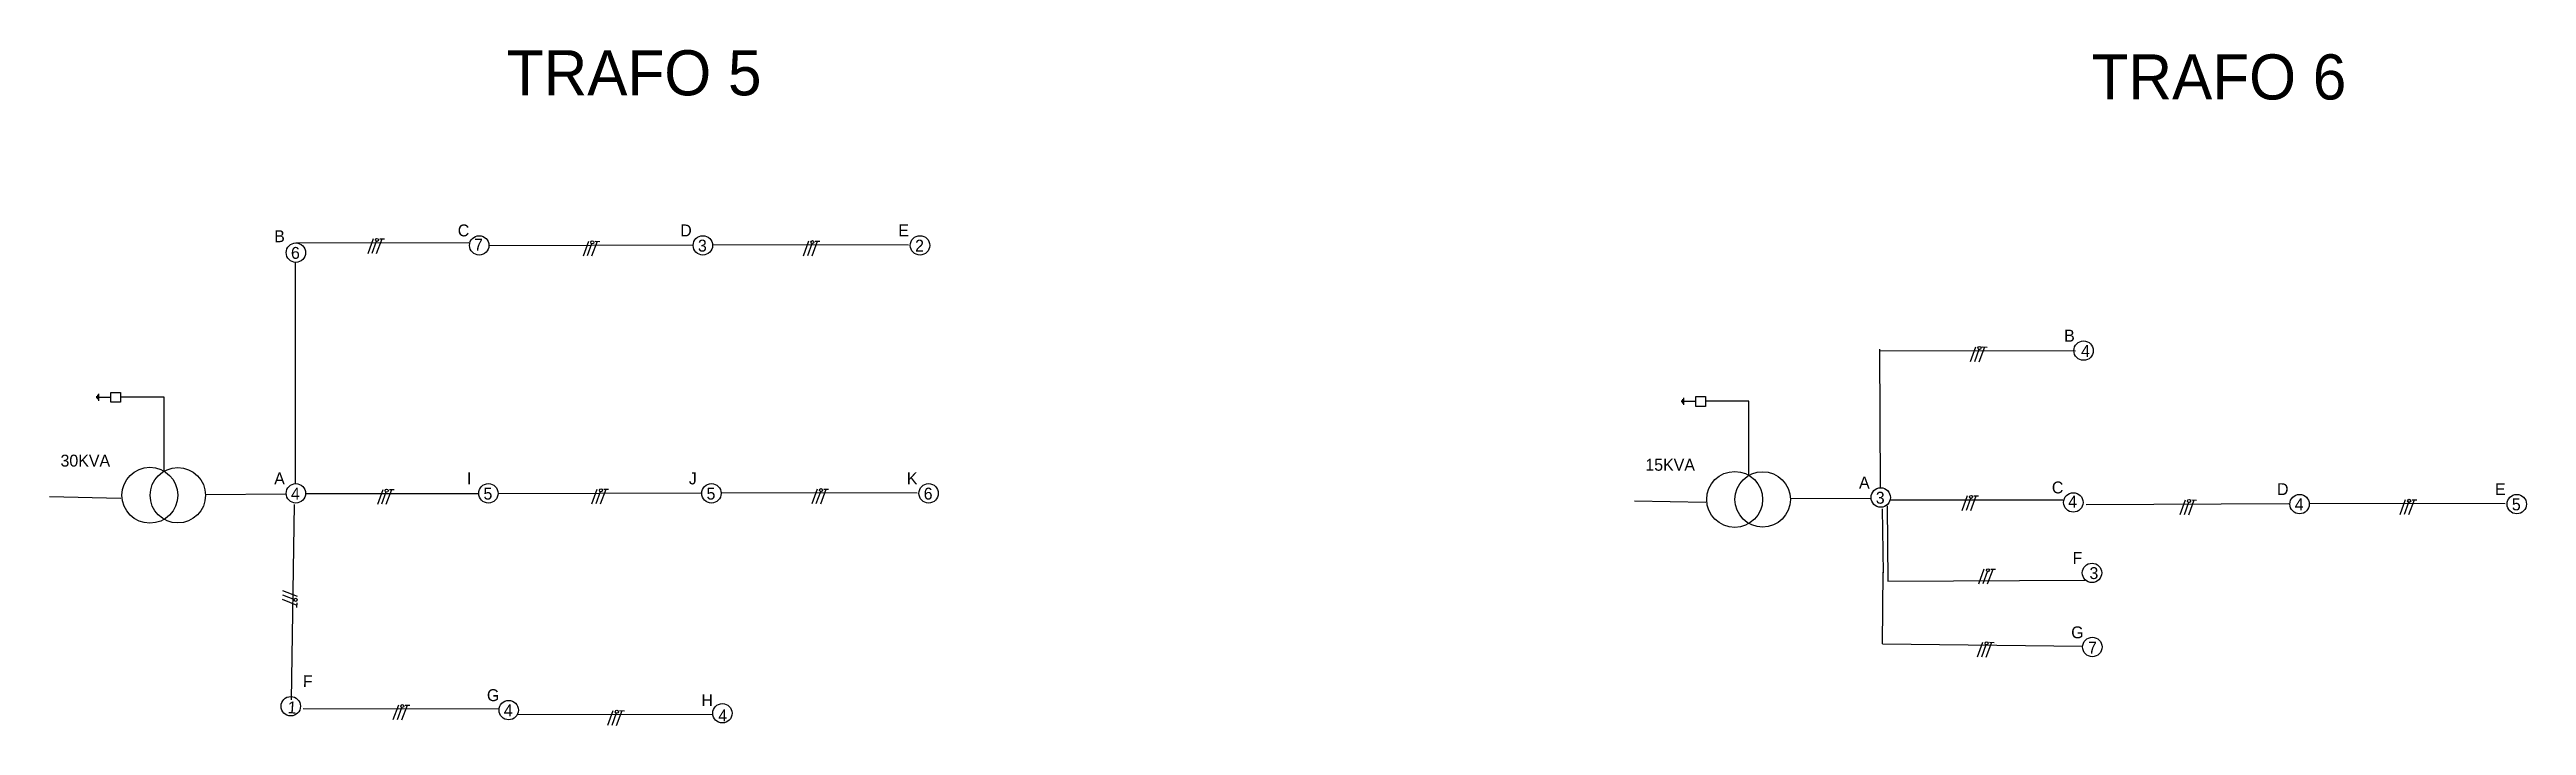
# Model space of a CAD drawing. Header units: millimetres. Extents: x -3588 to 75209, y -3737 to 38254.
# Drawn here: x 37453 to 39830, y 19047 to 19696 of the extents above; entities that cross this region are included whole.
import ezdxf

# ---------------------------------------------------------------- set-up
doc = ezdxf.new("R2010")
doc.units = ezdxf.units.MM
doc.layers.add('RED BT', color=255, linetype='Continuous')
doc.layers.add('Red MT', color=255, linetype='Continuous')

msp = doc.modelspace()

# ---------------------------------------------------------------- texts
at = {"ltscale": 0.15, "attachment_point": 1}
for s, width, gutter_width, heights, insert, char_height in [('TRAFO 5', 915.19314, 216.492, [0], (37891.663, 19694.971), 43.2983), ('TRAFO 6', 915.19314, 216.492, [0], (39412.89, 19691.004), 43.2983), ('B', 12.05698, 57.19, [0], (37668.401, 19522.234), 11.438), ('C', 12.05698, 57.19, [0], (37844.569, 19527.792), 11.438), ('D', 12.05698, 57.19, [0], (38058.137, 19527.796), 11.438), ('E', 12.05698, 57.19, [0], (38267.378, 19527.796), 11.438), ('6', 15.04387, 57.19, [0], (37684.493, 19506.223), 11.438), ('7', 15.04387, 57.19, [0], (37860.24, 19514.133), 11.438), ('3', 15.04387, 57.19, [0], (38075.119, 19513.211), 11.438), ('2', 15.04387, 57.19, [0], (38283.57, 19513.211), 11.438), ('B', 12.05698, 57.19, [0], (39386.518, 19426.818), 11.438), ('4', 15.04387, 57.19, [0], (39402.711, 19412.233), 11.438), ('30KVA', 17.93472, 57.19, [0], (37463.283, 19306.932), 11.4379), ('A', 12.05698, 57.19, [0], (37668.401, 19289.865), 11.438), ('I', 12.05698, 57.19, [0], (37853.347, 19289.865), 11.438), ('J', 12.05698, 57.19, [0], (38066.391, 19289.865), 11.438), ('K', 12.05698, 57.19, [0], (38275.632, 19289.865), 11.438), ('15KVA', 17.93472, 57.19, [0], (38984.51, 19302.965), 11.4379), ('A', 12.05698, 57.19, [0], (39189.628, 19285.898), 11.438), ('4', 15.04387, 57.19, [0], (37684.493, 19275.279), 11.438), ('5', 15.04387, 57.19, [0], (37869.266, 19275.279), 11.438), ('5', 15.04387, 57.19, [0], (38083.373, 19275.279), 11.438), ('6', 15.04387, 57.19, [0], (38291.825, 19275.279), 11.438), ('3', 15.04387, 57.19, [0], (39205.72, 19271.312), 11.438), ('C', 12.05698, 57.19, [0], (39374.704, 19281.195), 11.438), ('4', 15.04387, 57.19, [2.202682480856311e-13], (39390.374, 19267.536), 11.438), ('D', 12.05698, 57.19, [0], (39590.81, 19279.559), 11.438), ('4', 15.04387, 57.19, [0], (39607.792, 19264.974), 11.438), ('E', 12.05698, 57.19, [0], (39800.051, 19279.559), 11.438), ('5', 15.04387, 57.19, [0], (39816.244, 19264.974), 11.438), ('F', 12.05698, 57.19, [0], (39394.609, 19213.589), 11.438), ('3', 15.04387, 57.19, [0], (39410.801, 19199.004), 11.438), ('G', 12.05698, 57.19, [0], (39393.283, 19142.181), 11.438), ('7', 15.04387, 57.19, [0], (39409.475, 19127.595), 11.438), ('G', 12.05698, 57.19, [0], (37872.578, 19081.913), 11.438), ('H', 12.05698, 57.19, [0], (38078.474, 19077.101), 11.438), ('4', 15.04387, 57.19, [0], (37888.771, 19067.328), 11.438), ('4', 15.04387, 57.19, [0], (38094.667, 19062.516), 11.438)]:
    msp.add_mtext_dynamic_manual_height_columns(s, width=width, gutter_width=gutter_width, heights=heights, dxfattribs=dict(at, insert=insert, char_height=char_height))
at = {"ltscale": 0.15, "char_height": 11.438, "attachment_point": 1}
for s, width, insert, rotation in [('F', 12.05698, (37696.093, 19095.413), 358.762613), ('1', 15.04387, (37681.792, 19070.426), 355.693798)]:
    msp.add_mtext_dynamic_manual_height_columns(s, width=width, gutter_width=57.19, heights=[0], dxfattribs=dict(at, insert=insert, rotation=rotation))

# ---------------------------------------------------------------- blocks, each defined once
blk = doc.blocks.new('monofasico')
at = {"layer": 'RED BT', "color": 18, "ltscale": 0.15, "true_color": 0x000000}
blk.add_lwpolyline([(5450.14, 3489.83), (5450.48, 3490.77)], dxfattribs=at)
at = {"layer": 'RED BT', "color": 3, "ltscale": 0.15}
for points in [[(5450.69, 3489.82), (5451.04, 3490.76)], [(5450.89, 3490.76), (5451.19, 3490.75)]]:
    blk.add_lwpolyline(points, dxfattribs=at)
at = {"layer": 'RED BT', "color": 9, "ltscale": 0.15, "true_color": 0xc7c8ca}
blk.add_lwpolyline([(5450.41, 3489.84), (5450.69, 3490.61)], dxfattribs=at)
blk.add_circle((5450.71, 3490.69), 0.0973, dxfattribs=at)

# ---------------------------------------------------------------- linework, layer by layer
for p, q in [((37689.412, 19510.327), (37855.142, 19510.34)), ((37875.032, 19507.51), (38069.498, 19508.161)), ((38089.792, 19508.566), (38277.204, 19508.246)), ((37688.995, 19279.372), (37688.694, 19491.271)), ((39210.223, 19275.405), (39209.463, 19408.048)), ((39210.014, 19407.012), (39397.426, 19406.692)), ((37452.745, 19266.654), (37521.192, 19265.182)), ((37602.578, 19268.813), (37679.442, 19269.267)), ((37687.443, 19259.022), (37684.589, 19071.631)), ((37698.691, 19269.774), (37864.421, 19269.788)), ((37883.286, 19269.578), (38077.753, 19270.229)), ((38098.047, 19270.635), (38285.459, 19270.314)), ((38973.973, 19262.687), (39042.419, 19261.215)), ((39123.805, 19264.846), (39200.669, 19265.301)), ((39219.547, 19263.73), (39385.277, 19263.743)), ((39407.705, 19259.273), (39602.172, 19259.924)), ((39622.466, 19260.329), (39809.878, 19260.009)), ((39211.887, 19255.027), (39212.709, 19193.657)), ((39216.671, 19257.883), (39217.418, 19185.522)), ((39212.24, 19125.337), (39212.7, 19194.209)), ((39217.418, 19185.522), (39406.804, 19186.481)), ((39212.219, 19125.337), (39404.241, 19123.334)), ((37696.124, 19063.387), (37883.536, 19063.066)), ((37902.045, 19058.038), (38089.457, 19057.718))]:
    msp.add_line(p, q)
at = {"ltscale": 0.15}
for p, q in [((37497.89, 19362.997), (37497.89, 19361.188)), ((37498.869, 19364.243), (37498.869, 19360.09)), ((37499.843, 19365.42), (37499.843, 19358.682)), ((37511.624, 19361.864), (37499.843, 19361.864)), ((39019.117, 19359.031), (39019.117, 19357.221)), ((39020.097, 19360.276), (39020.097, 19356.124)), ((39021.071, 19361.453), (39021.071, 19354.715)), ((39032.851, 19357.897), (39021.071, 19357.897))]:
    msp.add_line(p, q, dxfattribs=at)
for points in [[(37520.986, 19357.17), (37511.624, 19357.17), (37511.624, 19366.559), (37520.986, 19366.559)], [(39042.213, 19353.203), (39032.851, 19353.203), (39032.851, 19362.592), (39042.213, 19362.592)]]:
    msp.add_lwpolyline(points, close=True, dxfattribs=at)
for points in [[(37562.704, 19291.069), (37562.704, 19362.25), (37520.986, 19362.25)], [(39083.932, 19287.102), (39083.932, 19358.283), (39042.213, 19358.283)]]:
    msp.add_lwpolyline(points, dxfattribs=at)
for centre in [(37865.202, 19507.73), (38288.284, 19507.735), (39405.17, 19406.756), (37873.98, 19269.803), (38296.539, 19269.803), (39395.337, 19261.134), (39820.958, 19259.498), (39413.261, 19193.528), (39413.594, 19122.419), (37684.262, 19065.538), (37893.485, 19061.852), (38098.587, 19058.806)]:
    msp.add_circle(centre, 9.312, dxfattribs=at)
at = {"color": 4, "ltscale": 0.15}
for centre, radius in [((37549.058, 19267.976), 26.824), ((37575.881, 19267.976), 26.588), ((39070.285, 19264.009), 26.824), ((39097.109, 19264.009), 26.588)]:
    msp.add_circle(centre, radius, dxfattribs=at)
at = {"layer": 'Red MT', "color": 30, "true_color": 0xf26722}
for centre in [(37689.207, 19500.747), (38079.833, 19507.735), (37689.207, 19269.803), (38088.087, 19269.803), (39210.435, 19265.837), (39612.506, 19259.498)]:
    msp.add_circle(centre, 9.312, dxfattribs=at)

# ---------------------------------------------------------------- block references
at = {"layer": 'RED BT', "color": 6, "xscale": 15.10011322645952, "yscale": 15.10011322645952, "zscale": 15.10011322645952}
for p in [(-44539.303, -33196.801), (-44332.601, -33199.103), (-44121.32, -33198.963), (-43001.098, -33300.516), (-44530.024, -33437.353), (-44324.346, -33437.034), (-44113.065, -33436.894), (-43009.169, -33443.398), (-42799.927, -33447.339), (-42588.646, -33447.199), (-42993.007, -33513.745), (-42994.283, -33583.875), (-44514.988, -33644.142), (-44309.067, -33649.49)]:
    msp.add_blockref('monofasico', p, dxfattribs=at)
at = {"layer": 'RED BT', "color": 6, "xscale": 15.10011322645953, "yscale": 15.10011322645953, "zscale": 15.10011322645953, "rotation": 268.7626129221902}
msp.add_blockref('monofasico', (-13231.124, 102593.046), dxfattribs=at)

msp.set_redraw_order([(e.dxf.handle, doc.entitydb.next_handle()) for e in msp.query("TEXT MTEXT ATTDEF DIMENSION ARC_DIMENSION")])  # texts and dimensions are drawn at this point

doc.saveas('drawing.dxf')
